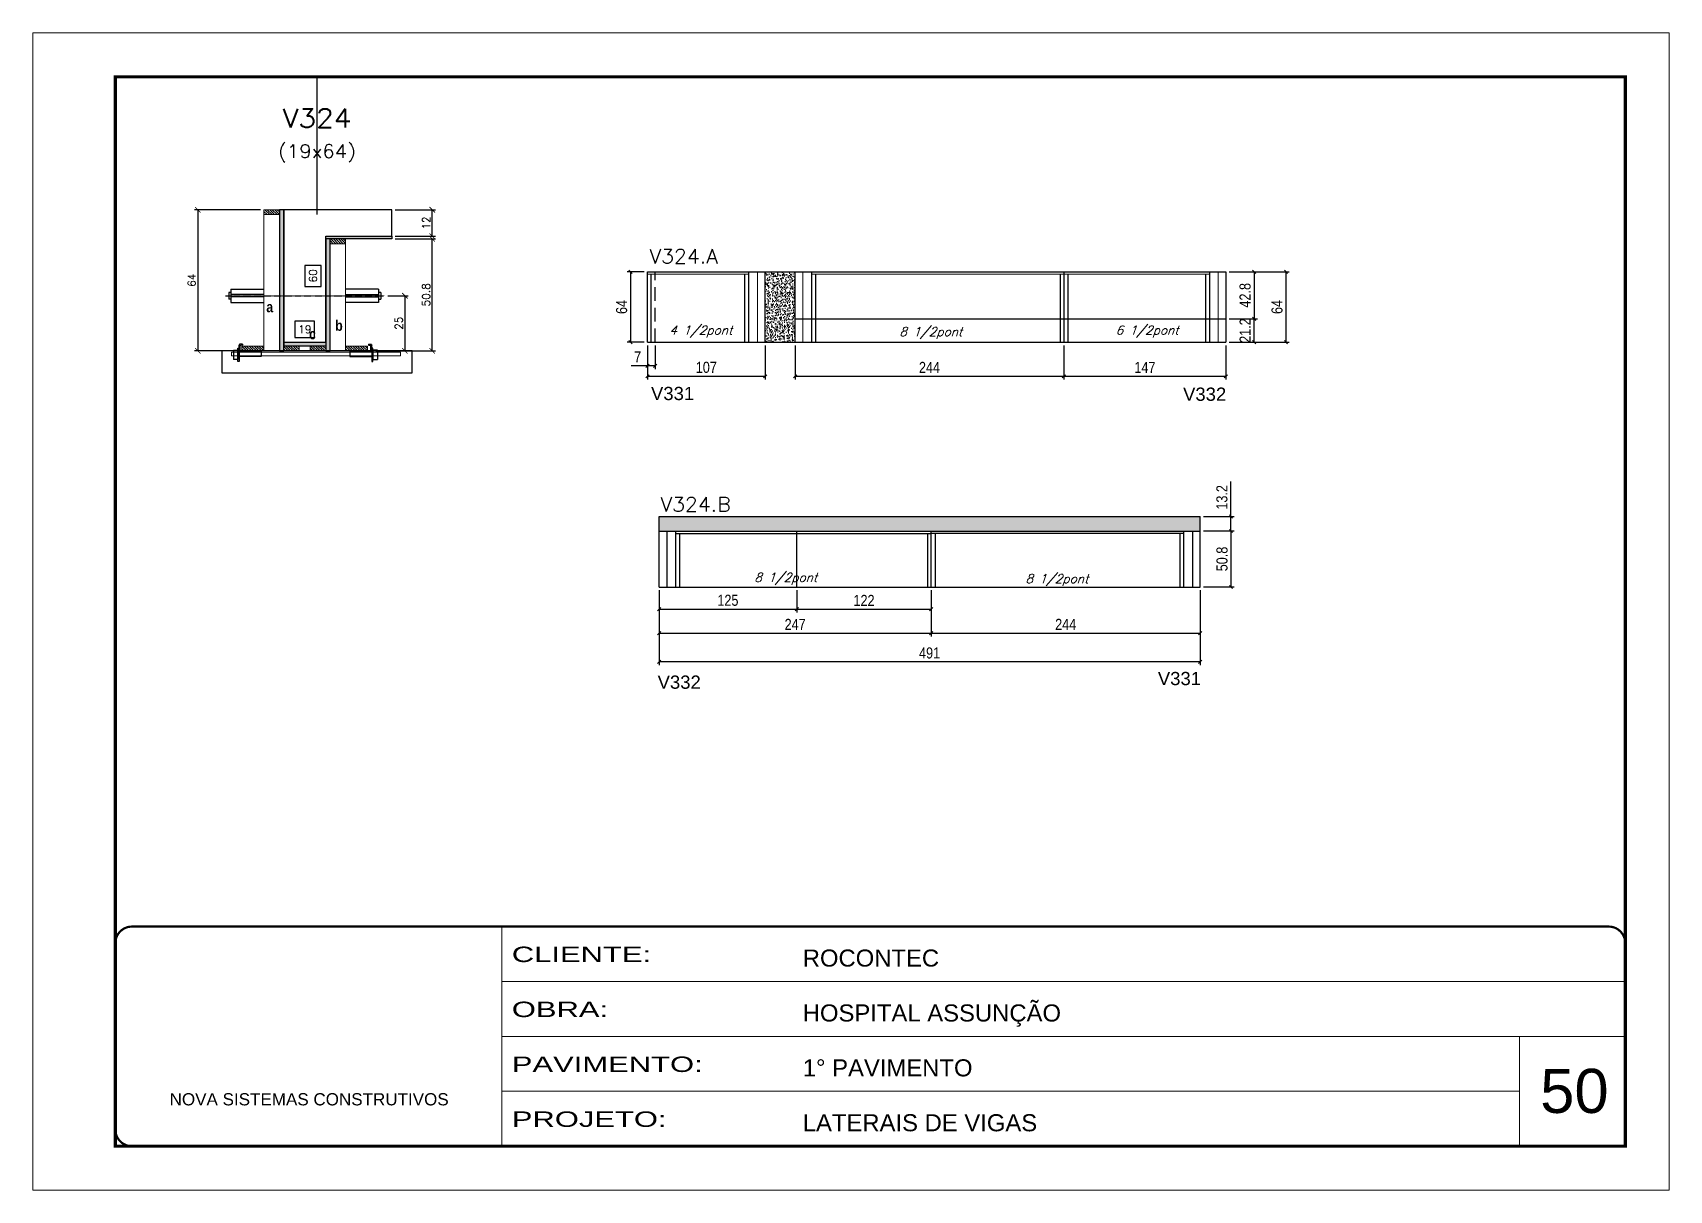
# Model space of a CAD drawing. Extents: x 137137 to 143418, y 10464 to 34486.
# Drawn here: x 138722 to 140207, y 19653 to 20703 of the extents above; entities that cross this region are included whole.
import ezdxf
from ezdxf.enums import TextEntityAlignment as Align

# ---------------------------------------------------------------- set-up
doc = ezdxf.new("R2010")
doc.units = 0
for name, pattern in [('CONTINUO', [0]), ('DASHED', [0.75, 0.5, -0.25]), ('HIDDEN', [0.375, 0.25, -0.125])]:
    doc.linetypes.add(name, pattern=pattern)
for name, color, linetype in [('5', 5, 'Continuous'), ('barrote', 251, 'Continuous'), ('COTA', 241, 'Continuous'), ('Cota Seção (2x)', 4, 'Continuous'), ('detalhes', 4, 'Continuous'), ('Painéis', 200, 'Continuous'), ('presilha', 1, 'Continuous'), ('SARR_2.2x7', 40, 'Continuous'), ('SARR_3.5x7', 81, 'Continuous'), ('TENSOR', 3, 'Continuous'), ('texto', 7, 'Continuous'), ('Texto de Titulo', 7, 'Continuous'), ('Texto Qtd Sarr', 242, 'Continuous')]:
    doc.layers.add(name, color=color, linetype=linetype)
for name, color, linetype, lineweight in [('CARIMBO', 255, 'Continuous', 9), ('CONCRETO', 251, 'Continuous', 25), ('Folhas', 255, 'Continuous', 9), ('Hachura', 251, 'Continuous', 9), ('Madeira', 126, 'Continuous', 18), ('Sarr 2.2x7', 40, 'Continuous', 9), ('SARRAFO DE PRESSAO', 251, 'DASHED', 9), ('SCO-___-LAJ', 2, 'Continuous', 0), ('Texto Seção', 7, 'Continuous', 15)]:
    doc.layers.add(name, color=color, linetype=linetype, lineweight=lineweight)
doc.styles.add('ARIAL', font='arial.ttf')
doc.styles.add('COTA TECNICA', font='techl___.ttf', dxfattribs={"height": 10})
doc.styles.add('REGUA-120', font='ROMANS.shx', dxfattribs={"height": 15})
doc.styles.add('Romans', font='romans.shx')
doc.styles.get("Standard").update_dxf_attribs({"font": 'arial.ttf'})
doc.styles.add('TECNICA', font='techb___.ttf', dxfattribs={"height": 10})
doc.styles.add('Tecnologia', font='')
doc.styles.get('Tecnologia').set_extended_font_data('Forgotten Futurist')
doc.dimstyles.new('Cota Seção (2x)', dxfattribs={"dimtxt": 7, "dimasz": 5, "dimexe": 3, "dimexo": 3, "dimgap": 2, "dimtad": 3, "dimdec": 1, "dimlfac": 0.5, "dimzin": 12, "dimdsep": 46, "dimtxsty": 'Romans', "dimblk": 'ARCHTICK', "dimcen": 0, "dimclrd": 4, "dimclre": 4, "dimclrt": 1, "dimadec": 1, "dimazin": 3, "dimtfac": 1, "dimtdec": 1, "dimtmove": 0, "dimatfit": 3, "dimldrblk": 'OBLIQUE', "dimfxl": 1, "dimtolj": 1, "dimtzin": 12, "dimarcsym": 0})
doc.dimstyles.new('Cota Seção interna', dxfattribs={"dimtxt": 7, "dimasz": 6, "dimexe": 0.18, "dimexo": 2, "dimgap": -4, "dimtad": 3, "dimdec": 1, "dimlfac": 0.5, "dimzin": 12, "dimdsep": 46, "dimtxsty": 'Romans', "dimblk": 'ARCHTICK', "dimcen": 0.09, "dimse1": 1, "dimse2": 1, "dimsd1": 1, "dimsd2": 1, "dimclrd": 180, "dimclre": 5, "dimclrt": 1, "dimadec": 0, "dimazin": 3, "dimtfac": 1, "dimtdec": 1, "dimtofl": 0, "dimtmove": 0, "dimatfit": 3, "dimldrblk": 'ARCHTICK', "dimfxl": 1, "dimtolj": 1, "dimtzin": 0, "dimarcsym": 0})
doc.dimstyles.new('PAINEL', dxfattribs={"dimtxt": 10, "dimasz": 3, "dimexe": 3, "dimexo": 3, "dimgap": 3, "dimtad": 1, "dimdec": 1, "dimzin": 12, "dimdsep": 46, "dimtxsty": 'COTA TECNICA', "dimblk1": 'OBLIQUE', "dimblk2": 'OBLIQUE', "dimsah": 1, "dimcen": 0.9, "dimclrd": 4, "dimclre": 4, "dimclrt": 240, "dimadec": 1, "dimazin": 3, "dimtfac": 1, "dimtdec": 1, "dimtmove": 0, "dimatfit": 3, "dimfxl": 1, "dimtolj": 1, "dimtzin": 12, "dimarcsym": 0})

msp = doc.modelspace()

# ---------------------------------------------------------------- texts
at = {"layer": '5', "linetype": 'Continuous'}
for s, p in [('V331', (139283.31, 20369.64)), ('V332', (139766.11, 20369)), ('V331', (139743.24, 20111.07)), ('V332', (139289.32, 20107.78))]:
    msp.add_text(s, height=12, rotation=359.99996, dxfattribs=at).set_placement(p)
at = {"layer": 'CARIMBO', "style": 'ARIAL'}
msp.add_text('50', height=40, dxfattribs=at).set_placement((140090.15, 19723.02))
at = {"layer": 'detalhes', "style": 'TECNICA'}
for s, p in [('a', (138934.29, 20449.34)), ('b', (138996.83, 20432.5)), ('c', (138973.1, 20424.81))]:
    msp.add_text(s, height=9.6, dxfattribs=at).set_placement(p)
at = {"layer": 'texto', "color": 2, "char_height": 8, "attachment_point": 5, "style": 'Romans'}
for s, insert in [('{\\Q19;\\C256;4 1/2pont}', (139328.58, 20431.81)), ('{\\Q19;\\C256;8 1/2pont}', (139537.24, 20430.41)), ('{\\Q19;\\C256;6 1/2pont}', (139733.51, 20431.81)), ('{\\Q19;\\C256;8 1/2pont}', (139405.62, 20207.49)), ('{\\Q19;\\C256;8 1/2pont}', (139651.62, 20206.38))]:
    msp.add_mtext(s, dxfattribs=dict(at, insert=insert))
at = {"layer": 'Texto Seção', "style": 'REGUA-120', "width": 1.05}
for s, p in [('V324.A', (139281.93, 20493.7)), ('V324.B', (139291.9, 20268.68))]:
    msp.add_text(s, height=13, dxfattribs=at).set_placement(p)

# ---------------------------------------------------------------- blocks, each defined once
blk = doc.blocks.new('9999999999')
at = {"color": 30, "linetype": 'CONTINUO'}
for p, q in [((98564.6, 34230.2), (98564.6, 34429.4)), ((98564.6, 34379.6), (99584, 34379.6)), ((98564.6, 34329.8), (99488, 34329.8)), ((99584, 34329.8), (99488, 34329.8)), ((99488, 34329.8), (99488, 34230.2)), ((98564.6, 34280), (99488, 34280))]:
    blk.add_line(p, q, dxfattribs=at)
at = {"color": 30, "linetype": 'CONTINUO', "const_width": 2}
blk.add_lwpolyline([(99584, 34230.2), (99584, 34414.4, 0.414214), (99569, 34429.4), (98229, 34429.4, 0.414214), (98214, 34414.4), (98214, 34245.2, 0.414214), (98229, 34230.2), (99584, 34230.2)], format="xyb", dxfattribs=at)
at = {"layer": 'Folhas'}
blk.add_lwpolyline([(98139, 34190.2), (99624, 34190.2), (99624, 35240.2), (98139, 35240.2)], close=True, dxfattribs=at)
at = {"layer": 'Folhas', "color": 30, "const_width": 3}
blk.add_lwpolyline([(98214, 34230.2), (99584, 34230.2), (99584, 35200.2), (98214, 35200.2)], close=True, dxfattribs=at)
at = {"color": 7, "linetype": 'Continuous', "ltscale": 5, "style": 'ARIAL'}
for s, height, p in [('ROCONTEC', 15.48, (98837.7, 34393.1)), ('HOSPITAL ASSUNÇÃO', 15.483, (98837.7, 34343.3)), ('1° PAVIMENTO', 15.483, (98837.7, 34293.5)), ('NOVA SISTEMAS CONSTRUTIVOS', 11.059, (98263.2, 34267.2)), ('LATERAIS DE VIGAS', 15.483, (98837.7, 34243.7))]:
    blk.add_text(s, height=height, dxfattribs=at).set_placement(p)
at = {"layer": 'Folhas', "color": 7, "style": 'Tecnologia', "width": 1.5}
for s, p in [('CLIENTE:', (98573.7, 34397.2)), ('OBRA:', (98573.7, 34347.3)), ('PAVIMENTO:', (98573.7, 34297.5)), ('PROJETO:', (98573.7, 34247.7))]:
    blk.add_text(s, height=14, dxfattribs=at).set_placement(p)
blk = doc.blocks.new('_ArchTick')
at = {"color": 0, "linetype": 'ByBlock', "const_width": 0.15}
blk.add_lwpolyline([(-0.5, -0.5), (0.5, 0.5)], dxfattribs=at)
blk = doc.blocks.new('*D1412')
at = {"layer": 'COTA', "color": 4, "lineweight": -2, "transparency": 16777216}
for p, q in [((139051.1, 20515.9), (139087.8, 20515.9)), ((139084.8, 20414.3), (139084.8, 20515.9)), ((139033.5, 20414.3), (139087.8, 20414.3))]:
    blk.add_line(p, q, dxfattribs=at)
at = {"layer": 'Defpoints', "color": 0, "transparency": 16777216}
for p in [(139048.1, 20515.9), (139084.8, 20515.9), (139030.5, 20414.3)]:
    blk.add_point(p, dxfattribs=at)
at = {"layer": 'COTA', "color": 4, "lineweight": -2, "transparency": 16777216, "xscale": 5, "yscale": 5, "zscale": 5}
for p, rotation in [((139084.8, 20515.9), 90), ((139084.8, 20414.3), 270)]:
    blk.add_blockref('_ArchTick', p, dxfattribs=dict(at, rotation=rotation))
at = {"layer": 'COTA', "color": 1, "transparency": 16777216, "insert": (139079.3, 20465.1), "char_height": 7, "attachment_point": 5, "rotation": 90, "style": 'Romans'}
blk.add_mtext('\\A1;50.8', dxfattribs=at)
blk = doc.blocks.new('_Oblique')
at = {"color": 0, "linetype": 'ByBlock', "lineweight": -2}
blk.add_line((-0.5, -0.5), (0.5, 0.5), dxfattribs=at)
blk = doc.blocks.new('*D1413')
at = {"layer": 'COTA', "color": 4, "lineweight": -2, "transparency": 16777216}
for p, q in [((139051.1, 20542.3), (139087.8, 20542.3)), ((139084.8, 20518.3), (139084.8, 20542.3)), ((139051.1, 20518.3), (139087.8, 20518.3))]:
    blk.add_line(p, q, dxfattribs=at)
at = {"layer": 'Defpoints', "color": 0, "transparency": 16777216}
for p in [(139048.1, 20542.3), (139084.8, 20542.3), (139048.1, 20518.3)]:
    blk.add_point(p, dxfattribs=at)
at = {"layer": 'COTA', "color": 4, "lineweight": -2, "transparency": 16777216, "xscale": 5, "yscale": 5, "zscale": 5}
for p, rotation in [((139084.8, 20542.3), 90), ((139084.8, 20518.3), 270)]:
    blk.add_blockref('_ArchTick', p, dxfattribs=dict(at, rotation=rotation))
at = {"layer": 'COTA', "color": 1, "transparency": 16777216, "insert": (139079.3, 20530.3), "char_height": 7, "attachment_point": 5, "rotation": 90, "style": 'Romans'}
blk.add_mtext('\\A1;12', dxfattribs=at)
blk = doc.blocks.new('*D1414')
at = {"layer": 'Cota Seção (2x)', "color": 180, "lineweight": -2, "transparency": 16777216}
for p, q in [((138984.1, 20491.8), (138969.1, 20491.8)), ((138969.1, 20491.8), (138969.1, 20472.8)), ((138984.1, 20472.8), (138984.1, 20491.8)), ((138969.1, 20472.8), (138984.1, 20472.8))]:
    blk.add_line(p, q, dxfattribs=at)
at = {"layer": 'Defpoints', "color": 0, "transparency": 16777216}
for p in [(138988.1, 20542.3), (138988.1, 20542.3), (138988.1, 20422.3)]:
    blk.add_point(p, dxfattribs=at)
at = {"layer": 'Cota Seção (2x)', "color": 1, "transparency": 16777216, "insert": (138976.6, 20482.3), "char_height": 7, "attachment_point": 5, "rotation": 90, "style": 'Romans'}
blk.add_mtext('\\A1;60', dxfattribs=at)
blk = doc.blocks.new('PRESILHA METÁLICA 1')
at = {"layer": 'presilha'}
for p, q in [((0, 13), (6, 13)), ((0, 13), (0, 0)), ((6, 0), (0, 0)), ((6, 15.5), (7.5, 15.5)), ((6, -2.5), (6, 15.5)), ((6, 13), (6, 0)), ((7.5, 10.6), (7.5, 19.9)), ((7.5, 15.5), (7.5, -2.5)), ((37.5, 4.1), (7.5, 4.1)), ((12, 21), (8.6, 21)), ((9, 11.6), (9, 18.9)), ((12, 19.5), (9.6, 19.5)), ((37.5, 11), (9.6, 11)), ((12, 21), (12, 19.5)), ((37.5, 11), (37.5, 4.1)), ((7.5, -2.5), (6, -2.5))]:
    blk.add_line(p, q, dxfattribs=at)
for centre, radius, start, end in [((8.6, 19.9), 1.14, 90, 180), ((9.6, 18.9), 0.57, 90, 180), ((9.6, 11.6), 0.57, 180, 270)]:
    blk.add_arc(centre, radius, start, end, dxfattribs=at)
blk = doc.blocks.new('*D1415')
at = {"layer": 'Cota Seção (2x)', "color": 180, "lineweight": -2, "transparency": 16777216}
for p, q in [((138978.1, 20441.3), (138960.1, 20441.3)), ((138960.1, 20441.3), (138960.1, 20426.3)), ((138978.1, 20426.3), (138978.1, 20441.3)), ((138960.1, 20426.3), (138978.1, 20426.3))]:
    blk.add_line(p, q, dxfattribs=at)
at = {"layer": 'Defpoints', "color": 0, "transparency": 16777216}
for p in [(138988.1, 20422.3), (138950.1, 20414.3), (138988.1, 20414.3)]:
    blk.add_point(p, dxfattribs=at)
at = {"layer": 'Cota Seção (2x)', "color": 1, "transparency": 16777216, "insert": (138969.1, 20433.8), "char_height": 7, "attachment_point": 5, "style": 'Romans'}
blk.add_mtext('\\A1;19', dxfattribs=at)
blk = doc.blocks.new('*D1416')
at = {"layer": 'COTA', "color": 4, "lineweight": -2, "transparency": 16777216}
for p, q in [((138929.1, 20542.3), (138869.1, 20542.3)), ((138872.1, 20542.3), (138872.1, 20414.3)), ((138929.1, 20414.3), (138869.1, 20414.3))]:
    blk.add_line(p, q, dxfattribs=at)
at = {"layer": 'Defpoints', "color": 0, "transparency": 16777216}
for p in [(138932.1, 20542.3), (138872.1, 20414.3), (138932.1, 20414.3)]:
    blk.add_point(p, dxfattribs=at)
at = {"layer": 'COTA', "color": 4, "lineweight": -2, "transparency": 16777216, "xscale": 5, "yscale": 5, "zscale": 5}
for p, rotation in [((138872.1, 20542.3), 90), ((138872.1, 20414.3), 270)]:
    blk.add_blockref('_ArchTick', p, dxfattribs=dict(at, rotation=rotation))
at = {"layer": 'COTA', "color": 1, "transparency": 16777216, "insert": (138866.6, 20478.3), "char_height": 7, "attachment_point": 5, "rotation": 90, "style": 'Romans'}
blk.add_mtext('\\A1;64', dxfattribs=at)
blk = doc.blocks.new('*D1417')
at = {"layer": 'COTA', "color": 4, "lineweight": -2, "transparency": 16777216}
for p, q in [((139044.4, 20464.3), (139063, 20464.3)), ((139060, 20464.3), (139060, 20414.3)), ((139044.4, 20414.3), (139063, 20414.3))]:
    blk.add_line(p, q, dxfattribs=at)
at = {"layer": 'Defpoints', "color": 0, "transparency": 16777216}
for p in [(139041.4, 20464.3), (139041.4, 20414.3), (139060, 20414.3)]:
    blk.add_point(p, dxfattribs=at)
at = {"layer": 'COTA', "color": 4, "lineweight": -2, "transparency": 16777216, "xscale": 5, "yscale": 5, "zscale": 5}
for p, rotation in [((139060, 20464.3), 90), ((139060, 20414.3), 270)]:
    blk.add_blockref('_ArchTick', p, dxfattribs=dict(at, rotation=rotation))
at = {"layer": 'COTA', "color": 1, "transparency": 16777216, "insert": (139054.5, 20439.3), "char_height": 7, "attachment_point": 5, "rotation": 90, "style": 'Romans'}
blk.add_mtext('\\A1;25', dxfattribs=at)
blk = doc.blocks.new('titulo1')
at = {"layer": 'Defpoints', "color": 252, "linetype": 'HIDDEN', "ltscale": 2}
blk.add_line((0, 0), (0, 125), dxfattribs=at)
at = {"layer": 'Defpoints', "style": 'Romans', "oblique": 15}
blk.add_attdef('FOLHA', text='', height=10, dxfattribs=at).set_placement((0, 15.6), align=Align.MIDDLE_CENTER)
at = {"layer": 'Texto Qtd Sarr', "color": 3, "style": 'Romans', "oblique": 15}
for tag, height, p in [('TITULO', 17, (0, 71.4)), ('SEÇÃO', 12, (0, 41.5))]:
    blk.add_attdef(tag, text='', height=height, dxfattribs=at).set_placement(p, align=Align.MIDDLE_CENTER)
blk = doc.blocks.new('*D1420')
at = {"layer": 'COTA', "color": 4, "lineweight": -2, "ltscale": 25, "transparency": 16777216}
for p, q in [((139280, 20419.1), (139280, 20388.2)), ((139387, 20419.1), (139387, 20388.2)), ((139280, 20391.2), (139387, 20391.2))]:
    blk.add_line(p, q, dxfattribs=at)
at = {"layer": 'Defpoints', "color": 0, "ltscale": 25, "transparency": 16777216}
for p in [(139280, 20422.1), (139387, 20422.1), (139387, 20391.2)]:
    blk.add_point(p, dxfattribs=at)
at = {"layer": 'COTA', "color": 4, "lineweight": -2, "ltscale": 25, "transparency": 16777216, "xscale": 3, "yscale": 3, "zscale": 3, "rotation": 180}
blk.add_blockref('_Oblique', (139280, 20391.2), dxfattribs=at)
at = {"layer": 'COTA', "color": 4, "lineweight": -2, "ltscale": 25, "transparency": 16777216, "xscale": 3, "yscale": 3, "zscale": 3}
blk.add_blockref('_Oblique', (139387, 20391.2), dxfattribs=at)
at = {"layer": 'COTA', "color": 240, "ltscale": 25, "transparency": 16777216, "insert": (139333.5, 20399.3), "char_height": 10, "attachment_point": 5, "style": 'COTA TECNICA'}
blk.add_mtext('\\A1;107', dxfattribs=at)
blk = doc.blocks.new('*D1421')
at = {"layer": 'COTA', "color": 4, "lineweight": -2, "ltscale": 25, "transparency": 16777216}
for p, q in [((139414, 20419.1), (139414, 20388.2)), ((139658, 20419.1), (139658, 20388.2)), ((139414, 20391.2), (139658, 20391.2))]:
    blk.add_line(p, q, dxfattribs=at)
at = {"layer": 'Defpoints', "color": 0, "ltscale": 25, "transparency": 16777216}
for p in [(139414, 20422.1), (139658, 20422.1), (139658, 20391.2)]:
    blk.add_point(p, dxfattribs=at)
at = {"layer": 'COTA', "color": 4, "lineweight": -2, "ltscale": 25, "transparency": 16777216, "xscale": 3, "yscale": 3, "zscale": 3, "rotation": 180}
blk.add_blockref('_Oblique', (139414, 20391.2), dxfattribs=at)
at = {"layer": 'COTA', "color": 4, "lineweight": -2, "ltscale": 25, "transparency": 16777216, "xscale": 3, "yscale": 3, "zscale": 3}
blk.add_blockref('_Oblique', (139658, 20391.2), dxfattribs=at)
at = {"layer": 'COTA', "color": 240, "ltscale": 25, "transparency": 16777216, "insert": (139536, 20399.3), "char_height": 10, "attachment_point": 5, "style": 'COTA TECNICA'}
blk.add_mtext('\\A1;244', dxfattribs=at)
blk = doc.blocks.new('*D1422')
at = {"layer": 'COTA', "color": 4, "lineweight": -2, "ltscale": 25, "transparency": 16777216}
for p, q in [((139658, 20419.1), (139658, 20388.2)), ((139805, 20419.1), (139805, 20388.2)), ((139658, 20391.2), (139805, 20391.2))]:
    blk.add_line(p, q, dxfattribs=at)
at = {"layer": 'Defpoints', "color": 0, "ltscale": 25, "transparency": 16777216}
for p in [(139658, 20422.1), (139805, 20422.1), (139805, 20391.2)]:
    blk.add_point(p, dxfattribs=at)
at = {"layer": 'COTA', "color": 4, "lineweight": -2, "ltscale": 25, "transparency": 16777216, "xscale": 3, "yscale": 3, "zscale": 3, "rotation": 180}
blk.add_blockref('_Oblique', (139658, 20391.2), dxfattribs=at)
at = {"layer": 'COTA', "color": 4, "lineweight": -2, "ltscale": 25, "transparency": 16777216, "xscale": 3, "yscale": 3, "zscale": 3}
blk.add_blockref('_Oblique', (139805, 20391.2), dxfattribs=at)
at = {"layer": 'COTA', "color": 240, "ltscale": 25, "transparency": 16777216, "insert": (139731.5, 20399.3), "char_height": 10, "attachment_point": 5, "style": 'COTA TECNICA'}
blk.add_mtext('\\A1;147', dxfattribs=at)
blk = doc.blocks.new('*D1423')
at = {"layer": 'COTA', "color": 4, "lineweight": -2, "ltscale": 25, "transparency": 16777216}
for p, q in [((139808, 20486.1), (139862.5, 20486.1)), ((139859.5, 20486.1), (139859.5, 20422.1)), ((139808, 20422.1), (139862.5, 20422.1))]:
    blk.add_line(p, q, dxfattribs=at)
at = {"layer": 'Defpoints', "color": 0, "ltscale": 25, "transparency": 16777216}
for p in [(139805, 20486.1), (139805, 20422.1), (139859.5, 20422.1)]:
    blk.add_point(p, dxfattribs=at)
at = {"layer": 'COTA', "color": 4, "lineweight": -2, "ltscale": 25, "transparency": 16777216, "xscale": 3, "yscale": 3, "zscale": 3}
for p, rotation in [((139859.5, 20486.1), 90), ((139859.5, 20422.1), 270)]:
    blk.add_blockref('_Oblique', p, dxfattribs=dict(at, rotation=rotation))
at = {"layer": 'COTA', "color": 240, "ltscale": 25, "transparency": 16777216, "insert": (139851.4, 20454.1), "char_height": 10, "attachment_point": 5, "rotation": 90, "style": 'COTA TECNICA'}
blk.add_mtext('\\A1;64', dxfattribs=at)
blk = doc.blocks.new('*D1424')
at = {"layer": 'COTA', "color": 4, "lineweight": -2, "ltscale": 25, "transparency": 16777216}
for p, q in [((139290.6, 20197.1), (139290.6, 20129.1)), ((139781.6, 20197.1), (139781.6, 20129.1)), ((139781.6, 20132.1), (139290.6, 20132.1))]:
    blk.add_line(p, q, dxfattribs=at)
at = {"layer": 'Defpoints', "color": 0, "ltscale": 25, "transparency": 16777216}
for p in [(139290.6, 20200.1), (139781.6, 20200.1), (139290.6, 20132.1)]:
    blk.add_point(p, dxfattribs=at)
at = {"layer": 'COTA', "color": 4, "lineweight": -2, "ltscale": 25, "transparency": 16777216, "xscale": 3, "yscale": 3, "zscale": 3, "rotation": 180}
blk.add_blockref('_Oblique', (139290.6, 20132.1), dxfattribs=at)
at = {"layer": 'COTA', "color": 4, "lineweight": -2, "ltscale": 25, "transparency": 16777216, "xscale": 3, "yscale": 3, "zscale": 3}
blk.add_blockref('_Oblique', (139781.6, 20132.1), dxfattribs=at)
at = {"layer": 'COTA', "color": 240, "ltscale": 25, "transparency": 16777216, "insert": (139536.1, 20140.2), "char_height": 10, "attachment_point": 5, "style": 'COTA TECNICA'}
blk.add_mtext('\\A1;491', dxfattribs=at)
blk = doc.blocks.new('*D1425')
at = {"layer": 'COTA', "color": 4, "lineweight": -2, "ltscale": 25, "transparency": 16777216}
for p, q in [((139290.6, 20197.1), (139290.6, 20155.1)), ((139537.6, 20197.1), (139537.6, 20155.1)), ((139290.6, 20158.1), (139537.6, 20158.1))]:
    blk.add_line(p, q, dxfattribs=at)
at = {"layer": 'Defpoints', "color": 0, "ltscale": 25, "transparency": 16777216}
for p in [(139290.6, 20200.1), (139537.6, 20200.1), (139537.6, 20158.1)]:
    blk.add_point(p, dxfattribs=at)
at = {"layer": 'COTA', "color": 4, "lineweight": -2, "ltscale": 25, "transparency": 16777216, "xscale": 3, "yscale": 3, "zscale": 3, "rotation": 180}
blk.add_blockref('_Oblique', (139290.6, 20158.1), dxfattribs=at)
at = {"layer": 'COTA', "color": 4, "lineweight": -2, "ltscale": 25, "transparency": 16777216, "xscale": 3, "yscale": 3, "zscale": 3}
blk.add_blockref('_Oblique', (139537.6, 20158.1), dxfattribs=at)
at = {"layer": 'COTA', "color": 240, "ltscale": 25, "transparency": 16777216, "insert": (139414.1, 20166.2), "char_height": 10, "attachment_point": 5, "style": 'COTA TECNICA'}
blk.add_mtext('\\A1;247', dxfattribs=at)
blk = doc.blocks.new('*D1418')
at = {"layer": 'COTA', "color": 4, "lineweight": -2, "ltscale": 25, "transparency": 16777216}
for p, q in [((139537.6, 20197.1), (139537.6, 20155.1)), ((139781.6, 20197.1), (139781.6, 20155.1)), ((139537.6, 20158.1), (139781.6, 20158.1))]:
    blk.add_line(p, q, dxfattribs=at)
at = {"layer": 'Defpoints', "color": 0, "ltscale": 25, "transparency": 16777216}
for p in [(139537.6, 20200.1), (139781.6, 20200.1), (139781.6, 20158.1)]:
    blk.add_point(p, dxfattribs=at)
at = {"layer": 'COTA', "color": 4, "lineweight": -2, "ltscale": 25, "transparency": 16777216, "xscale": 3, "yscale": 3, "zscale": 3, "rotation": 180}
blk.add_blockref('_Oblique', (139537.6, 20158.1), dxfattribs=at)
at = {"layer": 'COTA', "color": 4, "lineweight": -2, "ltscale": 25, "transparency": 16777216, "xscale": 3, "yscale": 3, "zscale": 3}
blk.add_blockref('_Oblique', (139781.6, 20158.1), dxfattribs=at)
at = {"layer": 'COTA', "color": 240, "ltscale": 25, "transparency": 16777216, "insert": (139659.6, 20166.2), "char_height": 10, "attachment_point": 5, "style": 'COTA TECNICA'}
blk.add_mtext('\\A1;244', dxfattribs=at)
blk = doc.blocks.new('*D1426')
at = {"layer": 'COTA', "color": 4, "lineweight": -2, "ltscale": 25, "transparency": 16777216}
for p, q in [((139784.6, 20250.9), (139812.6, 20250.9)), ((139809.6, 20250.9), (139809.6, 20200.1)), ((139784.6, 20200.1), (139812.6, 20200.1))]:
    blk.add_line(p, q, dxfattribs=at)
at = {"layer": 'Defpoints', "color": 0, "ltscale": 25, "transparency": 16777216}
for p in [(139781.6, 20250.9), (139781.6, 20200.1), (139809.6, 20200.1)]:
    blk.add_point(p, dxfattribs=at)
at = {"layer": 'COTA', "color": 4, "lineweight": -2, "ltscale": 25, "transparency": 16777216, "xscale": 3, "yscale": 3, "zscale": 3}
for p, rotation in [((139809.6, 20250.9), 90), ((139809.6, 20200.1), 270)]:
    blk.add_blockref('_Oblique', p, dxfattribs=dict(at, rotation=rotation))
at = {"layer": 'COTA', "color": 240, "ltscale": 25, "transparency": 16777216, "insert": (139801.5, 20225.5), "char_height": 10, "attachment_point": 5, "rotation": 90, "style": 'COTA TECNICA'}
blk.add_mtext('\\A1;50.8', dxfattribs=at)
blk = doc.blocks.new('*D1427')
at = {"layer": 'COTA', "color": 4, "lineweight": -2, "ltscale": 25, "transparency": 16777216}
for p, q in [((139809.6, 20264.1), (139809.6, 20295.8)), ((139784.6, 20264.1), (139812.6, 20264.1)), ((139809.6, 20250.9), (139809.6, 20264.1)), ((139784.6, 20250.9), (139812.6, 20250.9))]:
    blk.add_line(p, q, dxfattribs=at)
at = {"layer": 'Defpoints', "color": 0, "ltscale": 25, "transparency": 16777216}
for p in [(139781.6, 20264.1), (139809.6, 20264.1), (139781.6, 20250.9)]:
    blk.add_point(p, dxfattribs=at)
at = {"layer": 'COTA', "color": 4, "lineweight": -2, "ltscale": 25, "transparency": 16777216, "xscale": 3, "yscale": 3, "zscale": 3}
for p, rotation in [((139809.6, 20264.1), 90), ((139809.6, 20250.9), 270)]:
    blk.add_blockref('_Oblique', p, dxfattribs=dict(at, rotation=rotation))
at = {"layer": 'COTA', "color": 240, "ltscale": 25, "transparency": 16777216, "insert": (139801.4, 20281.4), "char_height": 10, "attachment_point": 5, "rotation": 90, "style": 'COTA TECNICA'}
blk.add_mtext('\\A1;13.2', dxfattribs=at)
blk = doc.blocks.new('*D1428')
at = {"layer": 'COTA', "color": 4, "lineweight": -2, "ltscale": 25, "transparency": 16777216}
for p, q in [((139280, 20419.1), (139280, 20397.7)), ((139287, 20419.1), (139287, 20397.7)), ((139280, 20400.7), (139265.3, 20400.7)), ((139287, 20400.7), (139280, 20400.7))]:
    blk.add_line(p, q, dxfattribs=at)
at = {"layer": 'Defpoints', "color": 0, "ltscale": 25, "transparency": 16777216}
for p in [(139280, 20422.1), (139287, 20422.1), (139280, 20400.7)]:
    blk.add_point(p, dxfattribs=at)
at = {"layer": 'COTA', "color": 4, "lineweight": -2, "ltscale": 25, "transparency": 16777216, "xscale": 3, "yscale": 3, "zscale": 3, "rotation": 180}
blk.add_blockref('_Oblique', (139280, 20400.7), dxfattribs=at)
at = {"layer": 'COTA', "color": 4, "lineweight": -2, "ltscale": 25, "transparency": 16777216, "xscale": 3, "yscale": 3, "zscale": 3}
blk.add_blockref('_Oblique', (139287, 20400.7), dxfattribs=at)
at = {"layer": 'COTA', "color": 240, "ltscale": 25, "transparency": 16777216, "insert": (139271.2, 20408.8), "char_height": 10, "attachment_point": 5, "style": 'COTA TECNICA'}
blk.add_mtext('\\A1;7', dxfattribs=at)
blk = doc.blocks.new('*D1429')
at = {"layer": 'COTA', "color": 4, "lineweight": -2, "ltscale": 25, "transparency": 16777216}
for p, q in [((139290.6, 20197.1), (139290.6, 20176.9)), ((139415.6, 20197.1), (139415.6, 20176.9)), ((139290.6, 20179.9), (139415.6, 20179.9))]:
    blk.add_line(p, q, dxfattribs=at)
at = {"layer": 'Defpoints', "color": 0, "ltscale": 25, "transparency": 16777216}
for p in [(139290.6, 20200.1), (139415.6, 20200.1), (139415.6, 20179.9)]:
    blk.add_point(p, dxfattribs=at)
at = {"layer": 'COTA', "color": 4, "lineweight": -2, "ltscale": 25, "transparency": 16777216, "xscale": 3, "yscale": 3, "zscale": 3, "rotation": 180}
blk.add_blockref('_Oblique', (139290.6, 20179.9), dxfattribs=at)
at = {"layer": 'COTA', "color": 4, "lineweight": -2, "ltscale": 25, "transparency": 16777216, "xscale": 3, "yscale": 3, "zscale": 3}
blk.add_blockref('_Oblique', (139415.6, 20179.9), dxfattribs=at)
at = {"layer": 'COTA', "color": 240, "ltscale": 25, "transparency": 16777216, "insert": (139353.1, 20188), "char_height": 10, "attachment_point": 5, "style": 'COTA TECNICA'}
blk.add_mtext('\\A1;125', dxfattribs=at)
blk = doc.blocks.new('*D1419')
at = {"layer": 'COTA', "color": 4, "lineweight": -2, "ltscale": 25, "transparency": 16777216}
for p, q in [((139415.6, 20197.1), (139415.6, 20176.9)), ((139537.6, 20197.1), (139537.6, 20176.9)), ((139415.6, 20179.9), (139537.6, 20179.9))]:
    blk.add_line(p, q, dxfattribs=at)
at = {"layer": 'Defpoints', "color": 0, "ltscale": 25, "transparency": 16777216}
for p in [(139415.6, 20200.1), (139537.6, 20200.1), (139537.6, 20179.9)]:
    blk.add_point(p, dxfattribs=at)
at = {"layer": 'COTA', "color": 4, "lineweight": -2, "ltscale": 25, "transparency": 16777216, "xscale": 3, "yscale": 3, "zscale": 3, "rotation": 180}
blk.add_blockref('_Oblique', (139415.6, 20179.9), dxfattribs=at)
at = {"layer": 'COTA', "color": 4, "lineweight": -2, "ltscale": 25, "transparency": 16777216, "xscale": 3, "yscale": 3, "zscale": 3}
blk.add_blockref('_Oblique', (139537.6, 20179.9), dxfattribs=at)
at = {"layer": 'COTA', "color": 240, "ltscale": 25, "transparency": 16777216, "insert": (139476.6, 20187.9), "char_height": 10, "attachment_point": 5, "style": 'COTA TECNICA'}
blk.add_mtext('\\A1;122', dxfattribs=at)
blk = doc.blocks.new('*D2042')
at = {"layer": 'COTA', "color": 4, "lineweight": -2, "ltscale": 25, "transparency": 16777216}
for p, q in [((139277, 20486.1), (139261.8, 20486.1)), ((139264.8, 20486.1), (139264.8, 20422.1)), ((139277, 20422.1), (139261.8, 20422.1))]:
    blk.add_line(p, q, dxfattribs=at)
at = {"layer": 'Defpoints', "color": 0, "ltscale": 25, "transparency": 16777216}
for p in [(139280, 20486.1), (139264.8, 20422.1), (139280, 20422.1)]:
    blk.add_point(p, dxfattribs=at)
at = {"layer": 'COTA', "color": 4, "lineweight": -2, "ltscale": 25, "transparency": 16777216, "xscale": 3, "yscale": 3, "zscale": 3}
for p, rotation in [((139264.8, 20486.1), 90), ((139264.8, 20422.1), 270)]:
    blk.add_blockref('_Oblique', p, dxfattribs=dict(at, rotation=rotation))
at = {"layer": 'COTA', "color": 240, "ltscale": 25, "transparency": 16777216, "insert": (139256.7, 20454.1), "char_height": 10, "attachment_point": 5, "rotation": 90, "style": 'COTA TECNICA'}
blk.add_mtext('\\A1;64', dxfattribs=at)
blk = doc.blocks.new('*D2135')
at = {"layer": 'COTA', "color": 4, "lineweight": -2, "ltscale": 25, "transparency": 16777216}
for p, q in [((139808, 20486.1), (139833.5, 20486.1)), ((139830.5, 20486.1), (139830.5, 20443.3)), ((139808, 20443.3), (139833.5, 20443.3))]:
    blk.add_line(p, q, dxfattribs=at)
at = {"layer": 'Defpoints', "color": 0, "ltscale": 25, "transparency": 16777216}
for p in [(139805, 20486.1), (139805, 20443.3), (139830.5, 20443.3)]:
    blk.add_point(p, dxfattribs=at)
at = {"layer": 'COTA', "color": 4, "lineweight": -2, "ltscale": 25, "transparency": 16777216, "xscale": 3, "yscale": 3, "zscale": 3}
for p, rotation in [((139830.5, 20486.1), 90), ((139830.5, 20443.3), 270)]:
    blk.add_blockref('_Oblique', p, dxfattribs=dict(at, rotation=rotation))
at = {"layer": 'COTA', "color": 240, "ltscale": 25, "transparency": 16777216, "insert": (139822.4, 20464.7), "char_height": 10, "attachment_point": 5, "rotation": 90, "style": 'COTA TECNICA'}
blk.add_mtext('\\A1;42.8', dxfattribs=at)
blk = doc.blocks.new('*D2136')
at = {"layer": 'COTA', "color": 4, "lineweight": -2, "ltscale": 25, "transparency": 16777216}
for p, q in [((139808, 20443.3), (139833.5, 20443.3)), ((139830.5, 20422.1), (139830.5, 20443.3)), ((139808, 20422.1), (139833.5, 20422.1))]:
    blk.add_line(p, q, dxfattribs=at)
at = {"layer": 'Defpoints', "color": 0, "ltscale": 25, "transparency": 16777216}
for p in [(139805, 20443.3), (139830.5, 20443.3), (139805, 20422.1)]:
    blk.add_point(p, dxfattribs=at)
at = {"layer": 'COTA', "color": 4, "lineweight": -2, "ltscale": 25, "transparency": 16777216, "xscale": 3, "yscale": 3, "zscale": 3}
for p, rotation in [((139830.5, 20443.3), 90), ((139830.5, 20422.1), 270)]:
    blk.add_blockref('_Oblique', p, dxfattribs=dict(at, rotation=rotation))
at = {"layer": 'COTA', "color": 240, "ltscale": 25, "transparency": 16777216, "insert": (139822.4, 20432.7), "char_height": 10, "attachment_point": 5, "rotation": 90, "style": 'COTA TECNICA'}
blk.add_mtext('\\A1;21.2', dxfattribs=at)

# ---------------------------------------------------------------- dimensions: what is measured, and where the dimension line sits
at = {"layer": 'COTA'}
for base, p1, p2, picture, middle in [((138872.15, 20414.31), (138932.12, 20542.31), (138932.12, 20414.31), '*D1416', (138866.65, 20478.31)), ((139084.84, 20542.31), (139048.12, 20518.31), (139048.12, 20542.31), '*D1413', (139079.34, 20530.31)), ((139084.84, 20515.91), (139030.52, 20414.31), (139048.12, 20515.91), '*D1412', (139079.34, 20465.11)), ((139059.98, 20414.31), (139041.42, 20464.28), (139041.42, 20414.31), '*D1417', (139054.48, 20439.3))]:
    dim = msp.add_linear_dim(base=base, p1=p1, p2=p2, angle=90, dimstyle='Cota Seção (2x)', dxfattribs=at)
    dim.commit()
    dim.dimension.update_dxf_attribs({"geometry": picture, "text_midpoint": middle})
at = {"layer": 'COTA', "ltscale": 25}
for base, p1, p2, picture, middle in [((139264.76, 20422.08), (139280.02, 20486.08), (139280.02, 20422.08), '*D2042', (139256.66, 20454.08)), ((139859.49, 20422.08), (139805.02, 20486.08), (139805.02, 20422.08), '*D1423', (139851.39, 20454.08)), ((139830.46, 20443.28), (139805.02, 20486.08), (139805.02, 20443.28), '*D2135', (139822.36, 20464.68)), ((139809.59, 20264.07), (139781.6, 20250.87), (139781.6, 20264.07), '*D1427', (139801.37, 20281.44)), ((139809.59, 20200.07), (139781.6, 20250.87), (139781.6, 20200.07), '*D1426', (139801.46, 20225.47))]:
    dim = msp.add_linear_dim(base=base, p1=p1, p2=p2, angle=90, dimstyle='PAINEL', dxfattribs=at)
    dim.commit()
    dim.dimension.update_dxf_attribs({"geometry": picture, "text_midpoint": middle})
dim = msp.add_linear_dim(base=(139830.46, 20443.28), p1=(139805.02, 20422.08), p2=(139805.02, 20443.28), angle=90, dimstyle='PAINEL', dxfattribs=at)
dim.commit()
dim.dimension.update_dxf_attribs({"geometry": '*D2136', "text_midpoint": (139830.46, 20432.68), "dimtype": 160})
for base, p1, p2, picture, middle in [((139280.02, 20400.7), (139287.02, 20422.08), (139280.02, 20422.08), '*D1428', (139271.15, 20408.77)), ((139387.02, 20391.2), (139280.02, 20422.08), (139387.02, 20422.08), '*D1420', (139333.52, 20399.3)), ((139290.58, 20132.11), (139781.6, 20200.07), (139290.58, 20200.07), '*D1424', (139536.09, 20140.21)), ((139537.58, 20158.09), (139290.58, 20200.07), (139537.58, 20200.07), '*D1425', (139414.08, 20166.17)), ((139415.58, 20179.88), (139290.58, 20200.07), (139415.58, 20200.07), '*D1429', (139353.08, 20187.99)), ((139537.58, 20179.88), (139415.58, 20200.07), (139537.58, 20200.07), '*D1419', (139476.58, 20187.94))]:
    dim = msp.add_linear_dim(base=base, p1=p1, p2=p2, dimstyle='PAINEL', dxfattribs=at)
    dim.commit()
    dim.dimension.update_dxf_attribs({"geometry": picture, "text_midpoint": middle})
for base, p1, p2, picture, middle in [((139658.02, 20391.2), (139414.02, 20422.08), (139658.02, 20422.08), '*D1421', (139536.02, 20399.27)), ((139805.02, 20391.2), (139658.02, 20422.08), (139805.02, 20422.08), '*D1422', (139731.52, 20399.27)), ((139781.6, 20158.09), (139537.58, 20200.07), (139781.6, 20200.07), '*D1418', (139659.59, 20166.17))]:
    dim = msp.add_linear_dim(base=base, p1=p1, p2=p2, dimstyle='PAINEL', override={"dimtmove": 1}, dxfattribs=at)
    dim.commit()
    dim.dimension.update_dxf_attribs({"geometry": picture, "text_midpoint": middle})
at = {"layer": 'Cota Seção (2x)'}
dim = msp.add_linear_dim(base=(138988.12, 20542.31), p1=(138988.12, 20422.31), p2=(138988.12, 20542.31), angle=90, dimstyle='Cota Seção interna', dxfattribs=at)
dim.commit()
dim.dimension.update_dxf_attribs({"geometry": '*D1414', "text_midpoint": (138976.62, 20482.31)})
dim = msp.add_linear_dim(base=(138988.12, 20422.31), p1=(138950.12, 20414.31), p2=(138988.12, 20414.31), dimstyle='Cota Seção interna', dxfattribs=at)
dim.commit()
dim.dimension.update_dxf_attribs({"geometry": '*D1415', "text_midpoint": (138969.12, 20433.81)})

# ---------------------------------------------------------------- hatches: boundary and pattern name
at = {"layer": 'COTA', "ltscale": 25}
h = msp.add_hatch(dxfattribs=at)
h.set_pattern_fill('AR-CONC', color=256, scale=0.03)
h.paths.add_polyline_path([(139414.02, 20486.08), (139387.02, 20486.08), (139387.02, 20422.08), (139414.02, 20422.08)])
h = msp.add_hatch(dxfattribs=at)
h.set_pattern_fill('AR-CONC', color=256, scale=0.03)
h.set_pattern_definition([(50, (-34.4388, 0), (5.46554007, -0.47817257), [0.5715, -6.2865]), (355, (-34.439, 0), (-1.05730264, 5.73170536), [0.4572, -5.02921753]), (100.4514447, (-33.9833, -0.04), (4.40823741, 5.25353256), [0.48570026, -5.34270734]), (46.1842, (-34.439, 1.524), (8.13237123, -1.26126984), [0.85725, -9.42975]), (96.6355576, (-33.761, 1.419), (7.122124, 7.42278374), [0.7285507, -8.01406824]), (351.184151, (-34.439, 1.524), (7.122124, 7.42278374), [0.685799, -7.54379196]), (21, (-33.6768, 1.143), (4.54843174, -3.06795595), [0.5715, -6.2865]), (326, (-33.677, 1.143), (1.85406085, 5.52563898), [0.4572, -5.0292]), (71.451445, (-33.2977, 0.8873), (6.40249258, 2.45768307), [0.48570026, -5.34269813]), (37.5, (-34.4388, 0), (0.092658098, 2.536651166), [0, -4.96824, 0, -5.1054, 0, -5.04825]), (7.5, (-34.4388, 0), (2.004589875, 3.005417245), [0, -2.91084, 0, -4.85394, 0, -1.92405]), (327.5, (-36.138, 0), (4.067717855, -0.17186232), [0, -1.905, 0, -5.9436, 0, -7.8867]), (317.5, (-36.9, 0), (4.44387544, 0.76279473), [0, -2.4765, 0, -3.94716, 0, -5.6007])])
h.paths.add_polyline_path([(139290.58, 20264.07), (139290.58, 20250.87), (139781.6, 20250.87), (139781.6, 20264.07)])
at = {"layer": 'Hachura'}
h = msp.add_hatch(dxfattribs=at)
h.set_pattern_fill('ANSI31', color=256, scale=0.5, angle=270, style=0)
h.set_pattern_definition([(315, (161837.9402, 12234.6678), (1.12253202, 1.12253202), [])])
h.paths.add_polyline_path([(138932.12, 20537.91), (138932.12, 20542.31), (138946.12, 20542.31), (138946.12, 20537.91)])
h = msp.add_hatch(color=256, dxfattribs=at)
h.dxf.hatch_style = 1
h.paths.add_polyline_path([(138950.12, 20542.31), (138946.12, 20542.31), (138946.12, 20414.31), (138950.12, 20414.31)])
h = msp.add_hatch(color=256, dxfattribs=at)
h.dxf.hatch_style = 1
h.paths.add_polyline_path([(138988.12, 20515.91), (138988.12, 20518.31), (139048.12, 20518.31), (139048.12, 20515.91)])
h = msp.add_hatch(color=256, dxfattribs=at)
h.dxf.hatch_style = 1
h.paths.add_polyline_path([(138992.12, 20515.91), (138988.12, 20515.91), (138988.12, 20414.31), (138992.12, 20414.31)])
h = msp.add_hatch(dxfattribs=at)
h.set_pattern_fill('ANSI31', color=256, scale=0.5, angle=270, style=0)
h.set_pattern_definition([(315, (161897.9402, 12208.2678), (1.12253202, 1.12253202), [])])
h.paths.add_polyline_path([(138992.12, 20511.51), (138992.12, 20515.91), (139006.12, 20515.91), (139006.12, 20511.51)])
h = msp.add_hatch(color=256, dxfattribs=at)
h.dxf.hatch_style = 1
h.paths.add_polyline_path([(138950.12, 20418.71), (138950.12, 20422.31), (138988.12, 20422.31), (138988.12, 20418.71)])
h = msp.add_hatch(dxfattribs=at)
h.set_pattern_fill('ANSI31', color=256, scale=0.5, angle=270, style=0)
h.set_pattern_definition([(315, (161803.9402, 12184.6678), (1.12253202, 1.12253202), [])])
h.paths.add_polyline_path([(138932.12, 20414.31), (138932.12, 20418.71), (138912.12, 20418.71), (138912.12, 20414.31)])
h = msp.add_hatch(dxfattribs=at)
h.set_pattern_fill('ANSI31', color=256, scale=0.5, angle=270, style=0)
h.set_pattern_definition([(315, (161906.7423, 12184.6678), (1.12253202, 1.12253202), [])])
h.paths.add_polyline_path([(138950.12, 20414.31), (138950.12, 20418.71), (138964.12, 20418.71), (138964.12, 20414.31)])
h = msp.add_hatch(dxfattribs=at)
h.set_pattern_fill('ANSI31', color=256, scale=0.5, angle=270, style=0)
h.set_pattern_definition([(315, (161906.7402, 12184.6678), (1.12253202, 1.12253202), [])])
h.paths.add_polyline_path([(138988.12, 20414.31), (138988.12, 20418.71), (138974.12, 20418.71), (138974.12, 20414.31)])
h = msp.add_hatch(dxfattribs=at)
h.set_pattern_fill('ANSI31', color=256, scale=0.5, angle=270, style=0)
h.set_pattern_definition([(315, (161897.9402, 12184.6678), (1.12253202, 1.12253202), [])])
h.paths.add_polyline_path([(139026.12, 20414.31), (139026.12, 20418.71), (139006.12, 20418.71), (139006.12, 20414.31)])

# ---------------------------------------------------------------- linework, layer by layer
at = {"ltscale": 3}
for p, q in [((138900.12, 20467.28), (138900.12, 20461.28)), ((138902.12, 20467.28), (138900.12, 20467.28)), ((138902.12, 20470.28), (138902.12, 20458.28)), ((138902.12, 20470.28), (138932.12, 20470.28)), ((138932.12, 20465.28), (138902.12, 20465.28)), ((139036.12, 20470.28), (139006.12, 20470.28)), ((139006.12, 20465.28), (139036.12, 20465.28)), ((139036.12, 20470.28), (139036.12, 20458.28)), ((139038.12, 20467.28), (139036.12, 20467.28)), ((139038.12, 20467.28), (139038.12, 20461.28)), ((138902.12, 20461.28), (138900.12, 20461.28)), ((138932.12, 20463.28), (138902.12, 20463.28)), ((138902.12, 20458.28), (138932.12, 20458.28)), ((139006.12, 20463.28), (139036.12, 20463.28)), ((139036.12, 20458.28), (139006.12, 20458.28)), ((139036.12, 20461.28), (139038.12, 20461.28))]:
    msp.add_line(p, q, dxfattribs=at)
at = {"layer": 'barrote'}
msp.add_lwpolyline([(138893.76, 20394.31), (139066.72, 20394.31), (139066.72, 20414.31), (138893.76, 20414.31)], close=True, dxfattribs=at)
at = {"layer": 'CONCRETO'}
msp.add_lwpolyline([(138988.12, 20518.31), (139048.12, 20518.31), (139048.12, 20542.31), (138988.12, 20542.31), (138988.12, 20542.31), (138950.12, 20542.31), (138950.12, 20418.71), (138950.12, 20418.71), (138950.12, 20422.31), (138988.12, 20422.31)], close=True, dxfattribs=at)
at = {"layer": 'COTA', "ltscale": 25}
for p, q in [((139387.02, 20486.08), (139414.02, 20486.08)), ((139387.02, 20422.08), (139414.02, 20422.08))]:
    msp.add_line(p, q, dxfattribs=at)
at = {"layer": 'COTA', "linetype": 'ByBlock'}
for p, q in [((139290.58, 20264.07), (139781.6, 20264.07)), ((139290.58, 20250.87), (139290.58, 20264.07)), ((139781.6, 20250.87), (139781.6, 20264.07))]:
    msp.add_line(p, q, dxfattribs=at)
at = {"layer": 'Madeira'}
for points in [[(138932.12, 20537.91), (138932.12, 20542.31), (138946.12, 20542.31), (138946.12, 20537.91)], [(138932.12, 20542.31), (138946.12, 20542.31), (138946.12, 20414.31), (138932.12, 20414.31)], [(138992.12, 20511.51), (138992.12, 20515.91), (139006.12, 20515.91), (139006.12, 20511.51)], [(138992.12, 20515.91), (139006.12, 20515.91), (139006.12, 20414.31), (138992.12, 20414.31)], [(138932.12, 20414.31), (138932.12, 20418.71), (138912.12, 20418.71), (138912.12, 20414.31)], [(138950.12, 20414.31), (138950.12, 20418.71), (138964.12, 20418.71), (138964.12, 20414.31)], [(138988.12, 20414.31), (138988.12, 20418.71), (138974.12, 20418.71), (138974.12, 20414.31)], [(139026.12, 20414.31), (139026.12, 20418.71), (139006.12, 20418.71), (139006.12, 20414.31)]]:
    msp.add_lwpolyline(points, close=True, dxfattribs=at)
at = {"layer": 'Painéis'}
for p, q in [((139280.02, 20486.08), (139387.02, 20486.08)), ((139280.02, 20422.08), (139280.02, 20486.08)), ((139387.02, 20422.08), (139387.02, 20486.08)), ((139414.02, 20486.08), (139805.02, 20486.08)), ((139414.02, 20422.08), (139414.02, 20486.08)), ((139805.02, 20486.08), (139805.02, 20422.08)), ((139414.02, 20443.28), (139805.02, 20443.28)), ((139280.02, 20422.08), (139387.02, 20422.08)), ((139414.02, 20422.08), (139805.02, 20422.08)), ((139290.58, 20250.87), (139781.6, 20250.87)), ((139290.58, 20200.07), (139781.6, 20200.07))]:
    msp.add_line(p, q, dxfattribs=at)
at = {"layer": 'Painéis', "ltscale": 25}
for p, q in [((139658.02, 20486.08), (139658.02, 20422.08)), ((139414.02, 20422.08), (139414.02, 20422.08)), ((139290.58, 20200.07), (139290.58, 20250.87)), ((139415.58, 20200.07), (139415.58, 20250.87)), ((139537.58, 20200.07), (139537.58, 20250.87)), ((139781.6, 20200.07), (139781.6, 20250.87)), ((139290.58, 20200.07), (139290.58, 20200.07))]:
    msp.add_line(p, q, dxfattribs=at)
at = {"layer": 'Painéis'}
for points in [[(138950.12, 20542.31), (138946.12, 20542.31), (138946.12, 20414.31), (138950.12, 20414.31)], [(138988.12, 20515.91), (138988.12, 20518.31), (139048.12, 20518.31), (139048.12, 20515.91)], [(138992.12, 20515.91), (138988.12, 20515.91), (138988.12, 20414.31), (138992.12, 20414.31)], [(138950.12, 20418.71), (138950.12, 20422.31), (138988.12, 20422.31), (138988.12, 20418.71)]]:
    msp.add_lwpolyline(points, close=True, dxfattribs=at)
at = {"layer": 'Sarr 2.2x7'}
for p, q in [((139280.02, 20483.88), (139372.02, 20483.88)), ((139380.02, 20422.08), (139380.02, 20486.08)), ((139421.02, 20486.08), (139421.02, 20422.08)), ((139429.02, 20483.88), (139658.02, 20483.88)), ((139658.02, 20483.88), (139790.02, 20483.88)), ((139798.02, 20486.08), (139798.02, 20422.08))]:
    msp.add_line(p, q, dxfattribs=at)
at = {"layer": 'SARR_2.2x7', "linetype": 'HIDDEN', "ltscale": 50}
msp.add_line((139287.02, 20422.08), (139287.02, 20486.08), dxfattribs=at)
at = {"layer": 'SARR_2.2x7', "linetype": 'Continuous'}
for p, q in [((139297.58, 20250.87), (139297.58, 20200.07)), ((139305.58, 20248.67), (139537.58, 20248.67)), ((139766.6, 20248.67), (139537.58, 20248.67)), ((139774.6, 20250.87), (139774.6, 20200.07))]:
    msp.add_line(p, q, dxfattribs=at)
at = {"layer": 'SARR_3.5x7'}
for p, q in [((139283.52, 20422.08), (139283.52, 20483.88)), ((139368.52, 20422.08), (139368.52, 20483.88)), ((139372.02, 20422.08), (139372.02, 20486.08)), ((139429.02, 20486.08), (139429.02, 20422.08)), ((139432.52, 20483.88), (139432.52, 20422.08)), ((139654.52, 20483.88), (139654.52, 20422.08)), ((139661.52, 20483.88), (139661.52, 20422.08)), ((139786.52, 20483.88), (139786.52, 20422.08)), ((139790.02, 20486.08), (139790.02, 20422.08)), ((139305.58, 20250.87), (139305.58, 20200.07)), ((139309.08, 20248.67), (139309.08, 20200.07)), ((139534.08, 20248.67), (139534.08, 20200.07)), ((139541.08, 20248.67), (139541.08, 20200.07)), ((139763.1, 20248.67), (139763.1, 20200.07)), ((139766.6, 20250.87), (139766.6, 20200.07))]:
    msp.add_line(p, q, dxfattribs=at)
at = {"layer": 'SCO-___-LAJ', "color": 1}
msp.add_lwpolyline([(138902.76, 20412.98), (139056.06, 20412.98), (139056.06, 20409.78), (138902.76, 20409.78)], close=True, dxfattribs=at)
at = {"layer": 'TENSOR', "linetype": 'HIDDEN', "ltscale": 0.5}
msp.add_line((138897.12, 20464.28), (139041.42, 20464.28), dxfattribs=at)

# ---------------------------------------------------------------- block references
at = {"layer": 'presilha', "yscale": 0.6666666666666666, "zscale": 0.6666666666666666}
for p, xscale in [((138904.54, 20406.34), 0.6666666666666666), ((139034.99, 20406.34), -0.6666666666666666)]:
    msp.add_blockref('PRESILHA METÁLICA 1', p, dxfattribs=dict(at, xscale=xscale))
at = {"layer": 'SARRAFO DE PRESSAO', "color": 6, "linetype": 'ByBlock'}
msp.add_blockref('9999999999', (40583.31, -14537.33), dxfattribs=at)
at = {"layer": 'Texto Seção'}
ref = msp.add_blockref('titulo1', (138980.24, 20537.87), dxfattribs=at)
ref.add_attrib('TITULO', 'V324', dxfattribs={"layer": 'Texto de Titulo', "color": 7, "height": 17, "style": 'Romans', "width": 1.1}).set_placement((138980.24, 20625.37), align=Align.MIDDLE_CENTER)
ref.add_attrib('SEÇÃO', '(19x64)', dxfattribs={"layer": 'Texto de Titulo', "color": 7, "height": 12, "style": 'Romans', "width": 1.1}).set_placement((138980.24, 20595.37), align=Align.MIDDLE_CENTER)

msp.set_redraw_order([(e.dxf.handle, doc.entitydb.next_handle()) for e in msp.query("TEXT MTEXT ATTDEF DIMENSION ARC_DIMENSION")])  # texts and dimensions are drawn at this point

doc.saveas('drawing.dxf')
